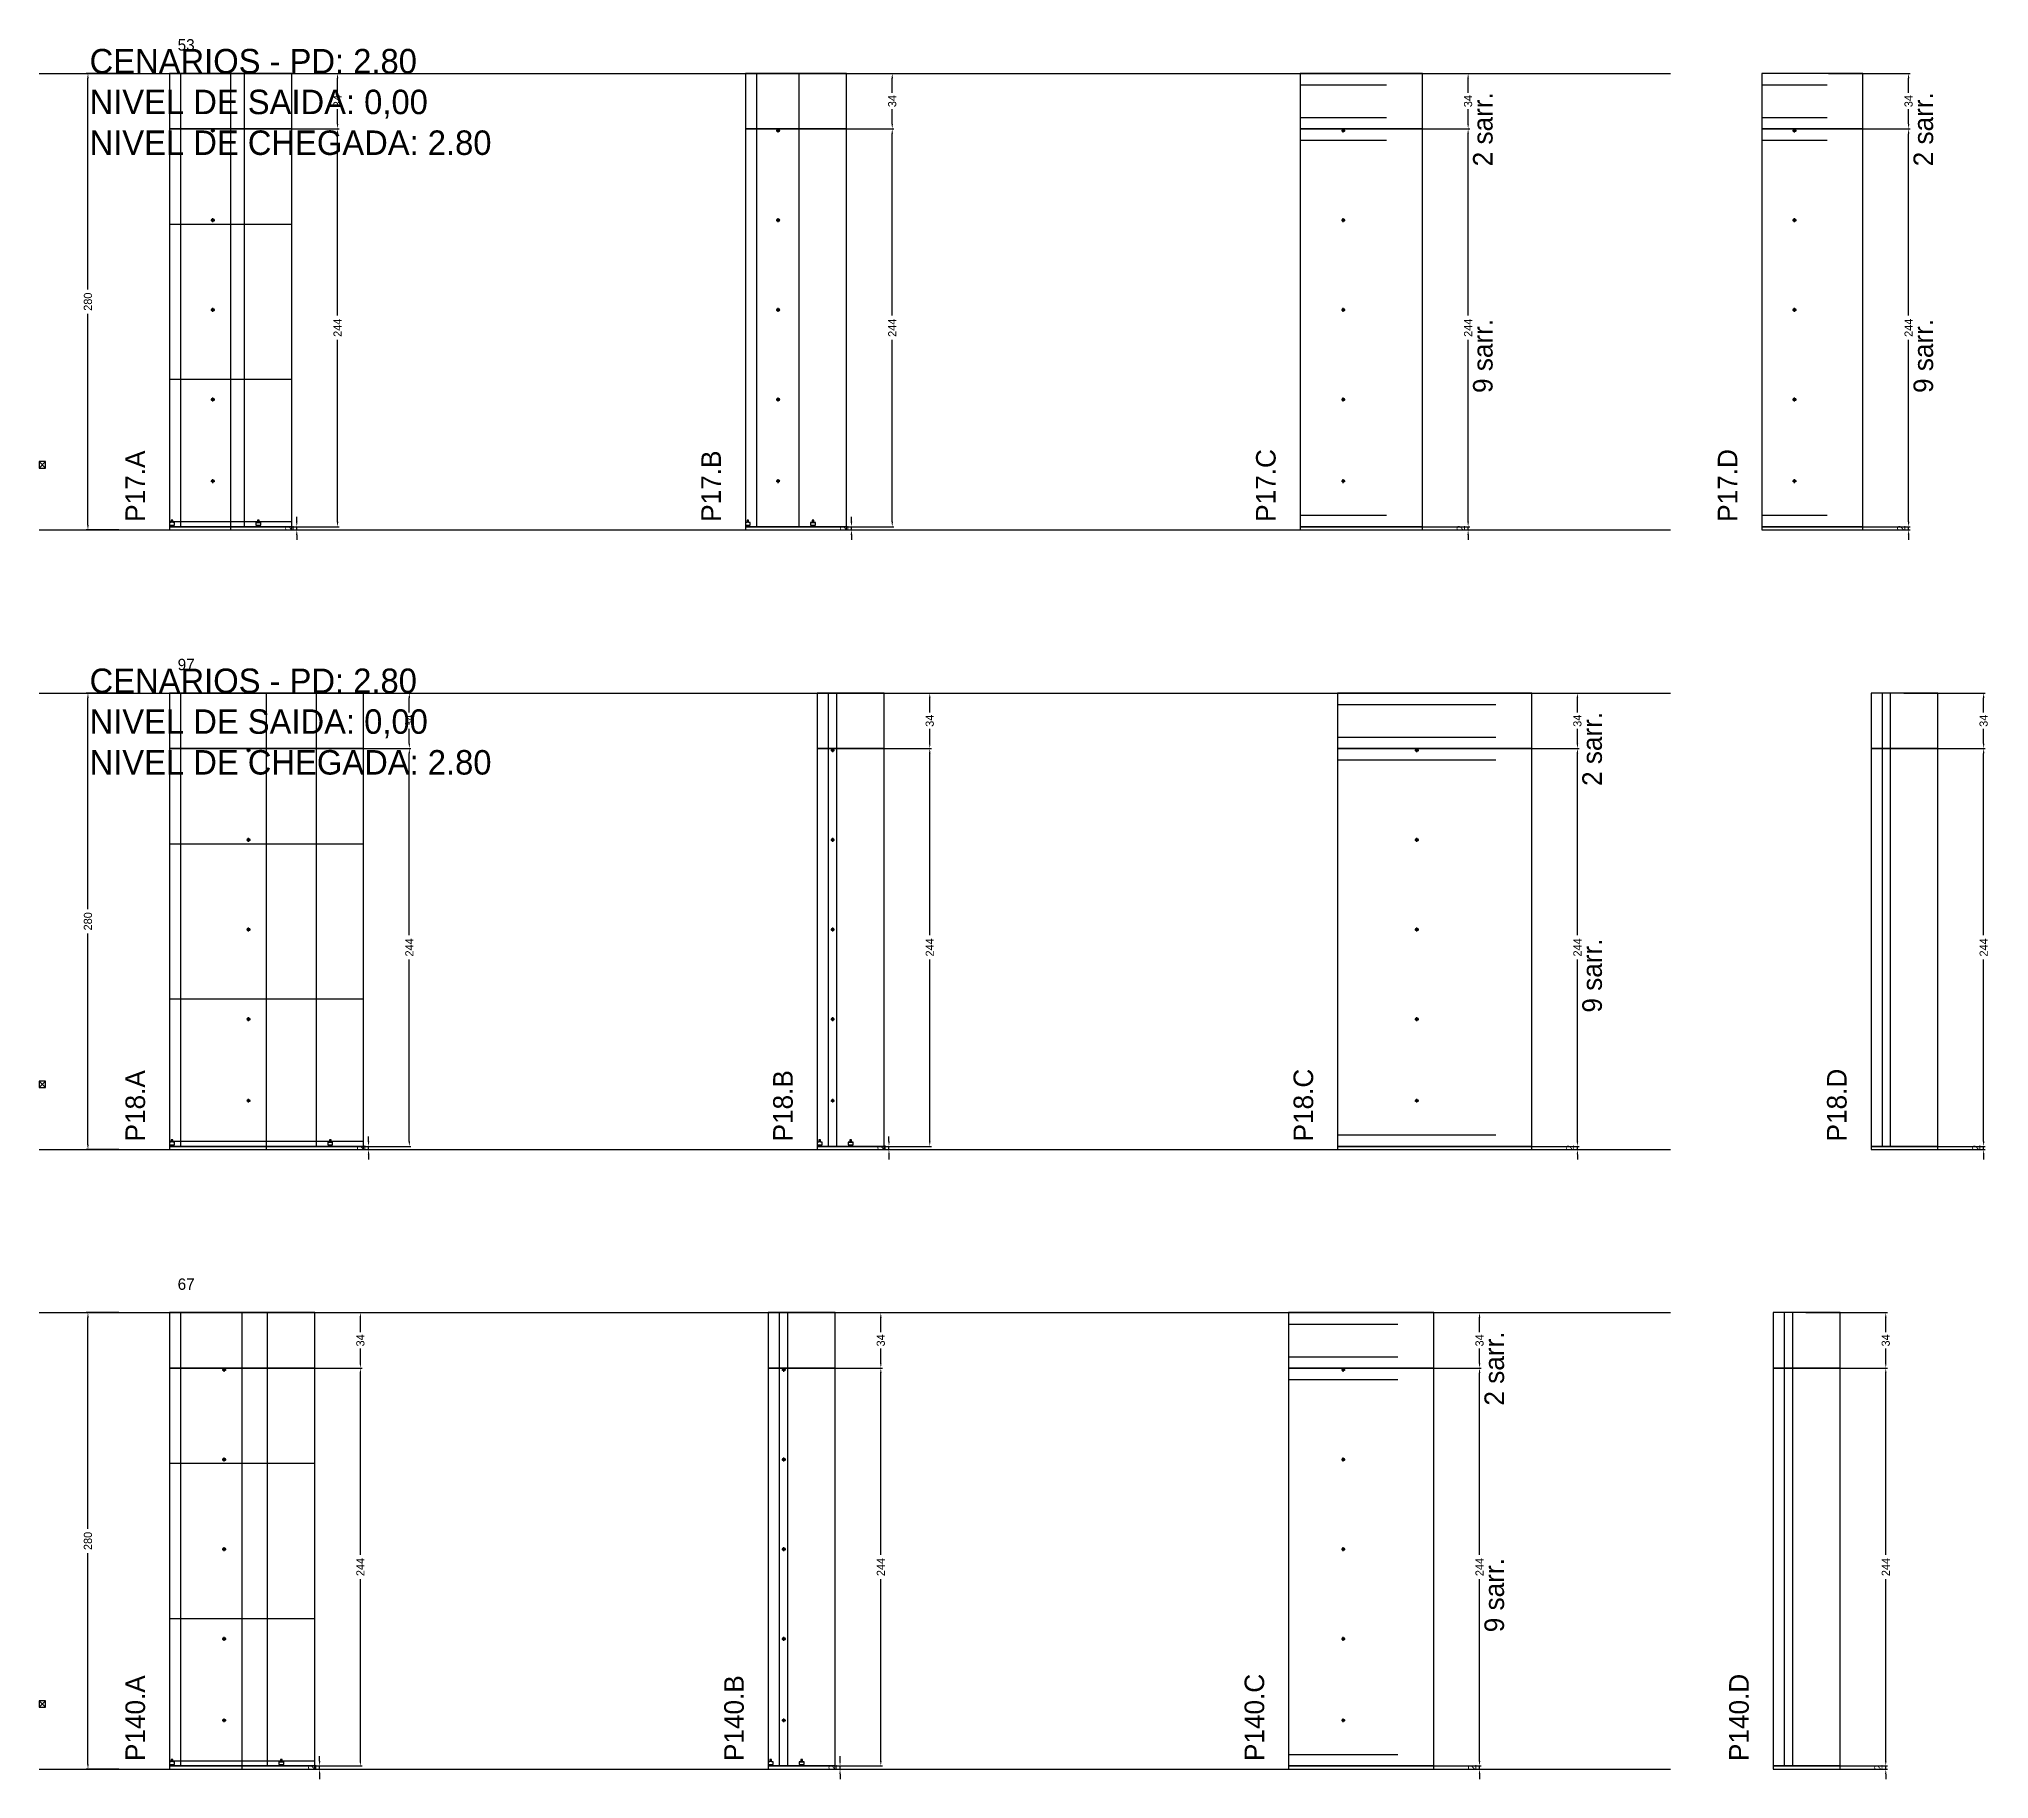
# Model space of a CAD drawing. Header units: centimetres. Extents: x -12000 to 4120, y -3806 to 2716.
# Drawn here: x -7000 to -5805, y -3806 to -2739 of the extents above; entities that cross this region are included whole.
import ezdxf

# ---------------------------------------------------------------- set-up
doc = ezdxf.new("R2010")
doc.units = ezdxf.units.CM
doc.linetypes.add('DASHED', pattern=[2, -2])
for name, color, linetype in [('COTA', 241, 'Continuous'), ('COTAS FURACAO', 16, 'Continuous'), ('Madeira', 30, 'Continuous'), ('NOMENCLATURA', 7, 'Continuous'), ('Nível', 160, 'Continuous'), ('Painéis', 200, 'Continuous'), ('Perfil Metálico', 150, 'Continuous'), ('SARR_2.2x7', 40, 'Continuous'), ('SARRAFO DE PRESSAO', 200, 'Continuous'), ('texto', 7, 'Continuous')]:
    doc.layers.add(name, color=color, linetype=linetype)
doc.dimstyles.new('PAINEL-NOVA', dxfattribs={"dimtxt": 5, "dimasz": 3, "dimexe": 1, "dimexo": 1, "dimgap": 1, "dimtad": 1, "dimcen": 2.5, "dimazin": 3, "dimtfac": 1, "dimtmove": 0, "dimatfit": 3})

msp = doc.modelspace()

# ---------------------------------------------------------------- texts
at = {"layer": 'NOMENCLATURA'}
for s, p in [('CENARIOS - PD: 2.80', (-6969, -2760)), ('NIVEL DE SAIDA: 0,00', (-6969, -2785)), ('NIVEL DE CHEGADA: 2.80', (-6969, -2810)), ('CENARIOS - PD: 2.80', (-6969, -3140)), ('NIVEL DE SAIDA: 0,00', (-6969, -3165)), ('NIVEL DE CHEGADA: 2.80', (-6969, -3190))]:
    msp.add_text(s, height=15, dxfattribs=at).set_placement(p)
for s, p in [('2 sarr.', (-6109, -2817)), ('2 sarr.', (-5839, -2817)), ('9 sarr.', (-6109, -2956)), ('9 sarr.', (-5839, -2956)), ('P17.A', (-6935, -3035)), ('P17.B', (-6582, -3035)), ('P17.C', (-6242, -3035)), ('P17.D', (-5959, -3035)), ('2 sarr.', (-6042, -3197)), ('9 sarr.', (-6042, -3336)), ('P18.A', (-6935, -3415)), ('P18.B', (-6538, -3415)), ('P18.C', (-6219, -3415)), ('P18.D', (-5892, -3415)), ('2 sarr.', (-6102, -3577)), ('9 sarr.', (-6102, -3716)), ('P140.A', (-6935, -3795)), ('P140.B', (-6568, -3795)), ('P140.C', (-6249, -3795)), ('P140.D', (-5952, -3795))]:
    msp.add_text(s, height=12, rotation=90, dxfattribs=at).set_placement(p)
at = {"layer": 'texto'}
for s, p in [('53', (-6915, -2746)), ('97', (-6915, -3126)), ('67', (-6915, -3506))]:
    msp.add_text(s, height=7, dxfattribs=at).set_placement(p)

# ---------------------------------------------------------------- blocks, each defined once
blk = doc.blocks.new('_CLOSEDFILLED')
at = {"color": 0, "linetype": 'BYBLOCK'}
blk.add_solid([(-1, 0.16), (0, 0), (-1, -0.16)], dxfattribs=at)
blk = doc.blocks.new('*D235')
for p, q in [((-6951, -3520), (-6971, -3520)), ((-6970, -3652.5), (-6970, -3523)), ((-6970, -3797), (-6970, -3667.5)), ((-6951, -3800), (-6971, -3800))]:
    blk.add_line(p, q)
at = {"layer": 'Defpoints'}
for p in [(-6950, -3520), (-6970, -3800), (-6950, -3800)]:
    blk.add_point(p, dxfattribs=at)
at = {"layer": 'COTA', "xscale": 3, "yscale": 3}
for p, rotation in [((-6970, -3520), 90), ((-6970, -3800), 270)]:
    blk.add_blockref('_CLOSEDFILLED', p, dxfattribs=dict(at, rotation=rotation))
at = {"layer": 'COTA', "insert": (-6970, -3660), "char_height": 5, "attachment_point": 5, "rotation": 90}
blk.add_mtext('280', dxfattribs=at)
blk = doc.blocks.new('MULDURA')
at = {"layer": 'Paineis'}
for p, q in [((0, 0), (4, 4)), ((4, 0), (0, 4))]:
    blk.add_line(p, q, dxfattribs=at)
blk.add_lwpolyline([(0, 0), (4, 0), (4, 4), (0, 4)], close=True, dxfattribs=at)
blk = doc.blocks.new('*D237')
for p, q in [((-6852, -3554), (-6802, -3554)), ((-6803, -3668.5), (-6803, -3557)), ((-6803, -3795), (-6803, -3683.5)), ((-6852, -3798), (-6802, -3798))]:
    blk.add_line(p, q)
at = {"layer": 'Defpoints'}
for p in [(-6853, -3554), (-6853, -3798), (-6803, -3798)]:
    blk.add_point(p, dxfattribs=at)
at = {"layer": 'COTA', "xscale": 3, "yscale": 3}
for p, rotation in [((-6803, -3554), 90), ((-6803, -3798), 270)]:
    blk.add_blockref('_CLOSEDFILLED', p, dxfattribs=dict(at, rotation=rotation))
at = {"layer": 'COTA', "insert": (-6803, -3676), "char_height": 5, "attachment_point": 5, "rotation": 90}
blk.add_mtext('244', dxfattribs=at)
blk = doc.blocks.new('*D238')
for p, q in [((-6852, -3520), (-6802, -3520)), ((-6803, -3532), (-6803, -3523)), ((-6803, -3551), (-6803, -3542)), ((-6852, -3554), (-6802, -3554))]:
    blk.add_line(p, q)
at = {"layer": 'Defpoints'}
for p in [(-6853, -3520), (-6853, -3554), (-6803, -3554)]:
    blk.add_point(p, dxfattribs=at)
at = {"layer": 'COTA', "xscale": 3, "yscale": 3}
for p, rotation in [((-6803, -3520), 90), ((-6803, -3554), 270)]:
    blk.add_blockref('_CLOSEDFILLED', p, dxfattribs=dict(at, rotation=rotation))
at = {"layer": 'COTA', "insert": (-6803, -3537), "char_height": 5, "attachment_point": 5, "rotation": 90}
blk.add_mtext('34', dxfattribs=at)
blk = doc.blocks.new('SLIPTEE')
at = {"layer": 'Paineis'}
blk.add_lwpolyline([(0, 0), (3, 0), (3, 1.5), (2, 1.5), (2, 3), (1, 3), (1, 1.5), (0, 1.5)], close=True, dxfattribs=at)
blk = doc.blocks.new('SLIPTDD')
at = {"layer": 'Paineis'}
blk.add_line((0, 1.5), (3, 1.5), dxfattribs=at)
blk.add_lwpolyline([(0, 0), (3, 0), (3, 1.5), (2, 1.5), (2, 3), (1, 3), (1, 1.5), (0, 1.5)], close=True, dxfattribs=at)
blk = doc.blocks.new('furacao')
at = {"layer": 'COTAS FURACAO'}
for p, q in [((-1.2, 0), (1.2, 0)), ((0, -1.2), (0, 1.2))]:
    blk.add_line(p, q, dxfattribs=at)
blk.add_circle((0, 0), 0.8, dxfattribs=at)
blk = doc.blocks.new('*D240')
for p, q in [((-6533, -3554), (-6483, -3554)), ((-6484, -3668.5), (-6484, -3557)), ((-6484, -3795), (-6484, -3683.5)), ((-6533, -3798), (-6483, -3798))]:
    blk.add_line(p, q)
at = {"layer": 'Defpoints'}
for p in [(-6534, -3554), (-6534, -3798), (-6484, -3798)]:
    blk.add_point(p, dxfattribs=at)
at = {"layer": 'COTA', "xscale": 3, "yscale": 3}
for p, rotation in [((-6484, -3554), 90), ((-6484, -3798), 270)]:
    blk.add_blockref('_CLOSEDFILLED', p, dxfattribs=dict(at, rotation=rotation))
at = {"layer": 'COTA', "insert": (-6484, -3676), "char_height": 5, "attachment_point": 5, "rotation": 90}
blk.add_mtext('244', dxfattribs=at)
blk = doc.blocks.new('*D241')
for p, q in [((-6533, -3520), (-6483, -3520)), ((-6484, -3532), (-6484, -3523)), ((-6484, -3551), (-6484, -3542)), ((-6533, -3554), (-6483, -3554))]:
    blk.add_line(p, q)
at = {"layer": 'Defpoints'}
for p in [(-6534, -3520), (-6534, -3554), (-6484, -3554)]:
    blk.add_point(p, dxfattribs=at)
at = {"layer": 'COTA', "xscale": 3, "yscale": 3}
for p, rotation in [((-6484, -3520), 90), ((-6484, -3554), 270)]:
    blk.add_blockref('_CLOSEDFILLED', p, dxfattribs=dict(at, rotation=rotation))
at = {"layer": 'COTA', "insert": (-6484, -3537), "char_height": 5, "attachment_point": 5, "rotation": 90}
blk.add_mtext('34', dxfattribs=at)
blk = doc.blocks.new('*D243')
for p, q in [((-6166, -3554), (-6116, -3554)), ((-6117, -3668.5), (-6117, -3557)), ((-6117, -3795), (-6117, -3683.5)), ((-6166, -3798), (-6116, -3798))]:
    blk.add_line(p, q)
at = {"layer": 'Defpoints'}
for p in [(-6167, -3554), (-6167, -3798), (-6117, -3798)]:
    blk.add_point(p, dxfattribs=at)
at = {"layer": 'COTA', "xscale": 3, "yscale": 3}
for p, rotation in [((-6117, -3554), 90), ((-6117, -3798), 270)]:
    blk.add_blockref('_CLOSEDFILLED', p, dxfattribs=dict(at, rotation=rotation))
at = {"layer": 'COTA', "insert": (-6117, -3676), "char_height": 5, "attachment_point": 5, "rotation": 90}
blk.add_mtext('244', dxfattribs=at)
blk = doc.blocks.new('*D244')
for p, q in [((-6166, -3520), (-6116, -3520)), ((-6117, -3532), (-6117, -3523)), ((-6117, -3551), (-6117, -3542)), ((-6166, -3554), (-6116, -3554))]:
    blk.add_line(p, q)
at = {"layer": 'Defpoints'}
for p in [(-6167, -3520), (-6167, -3554), (-6117, -3554)]:
    blk.add_point(p, dxfattribs=at)
at = {"layer": 'COTA', "xscale": 3, "yscale": 3}
for p, rotation in [((-6117, -3520), 90), ((-6117, -3554), 270)]:
    blk.add_blockref('_CLOSEDFILLED', p, dxfattribs=dict(at, rotation=rotation))
at = {"layer": 'COTA', "insert": (-6117, -3537), "char_height": 5, "attachment_point": 5, "rotation": 90}
blk.add_mtext('34', dxfattribs=at)
blk = doc.blocks.new('*D246')
for p, q in [((-5917, -3554), (-5867, -3554)), ((-5868, -3668.5), (-5868, -3557)), ((-5868, -3795), (-5868, -3683.5)), ((-5917, -3798), (-5867, -3798))]:
    blk.add_line(p, q)
at = {"layer": 'Defpoints'}
for p in [(-5918, -3554), (-5918, -3798), (-5868, -3798)]:
    blk.add_point(p, dxfattribs=at)
at = {"layer": 'COTA', "xscale": 3, "yscale": 3}
for p, rotation in [((-5868, -3554), 90), ((-5868, -3798), 270)]:
    blk.add_blockref('_CLOSEDFILLED', p, dxfattribs=dict(at, rotation=rotation))
at = {"layer": 'COTA', "insert": (-5868, -3676), "char_height": 5, "attachment_point": 5, "rotation": 90}
blk.add_mtext('244', dxfattribs=at)
blk = doc.blocks.new('*D247')
for p, q in [((-5917, -3520), (-5867, -3520)), ((-5868, -3532), (-5868, -3523)), ((-5868, -3551), (-5868, -3542)), ((-5917, -3554), (-5867, -3554))]:
    blk.add_line(p, q)
at = {"layer": 'Defpoints'}
for p in [(-5918, -3520), (-5918, -3554), (-5868, -3554)]:
    blk.add_point(p, dxfattribs=at)
at = {"layer": 'COTA', "xscale": 3, "yscale": 3}
for p, rotation in [((-5868, -3520), 90), ((-5868, -3554), 270)]:
    blk.add_blockref('_CLOSEDFILLED', p, dxfattribs=dict(at, rotation=rotation))
at = {"layer": 'COTA', "insert": (-5868, -3537), "char_height": 5, "attachment_point": 5, "rotation": 90}
blk.add_mtext('34', dxfattribs=at)
blk = doc.blocks.new('*D209')
for p, q in [((-6951, -3140), (-6971, -3140)), ((-6970, -3272.5), (-6970, -3143)), ((-6970, -3417), (-6970, -3287.5)), ((-6951, -3420), (-6971, -3420))]:
    blk.add_line(p, q)
at = {"layer": 'Defpoints'}
for p in [(-6950, -3140), (-6970, -3420), (-6950, -3420)]:
    blk.add_point(p, dxfattribs=at)
at = {"layer": 'COTA', "xscale": 3, "yscale": 3}
for p, rotation in [((-6970, -3140), 90), ((-6970, -3420), 270)]:
    blk.add_blockref('_CLOSEDFILLED', p, dxfattribs=dict(at, rotation=rotation))
at = {"layer": 'COTA', "insert": (-6970, -3280), "char_height": 5, "attachment_point": 5, "rotation": 90}
blk.add_mtext('280', dxfattribs=at)
blk = doc.blocks.new('*D211')
for p, q in [((-6822, -3174), (-6772, -3174)), ((-6773, -3288.5), (-6773, -3177)), ((-6773, -3415), (-6773, -3303.5)), ((-6822, -3418), (-6772, -3418))]:
    blk.add_line(p, q)
at = {"layer": 'Defpoints'}
for p in [(-6823, -3174), (-6823, -3418), (-6773, -3418)]:
    blk.add_point(p, dxfattribs=at)
at = {"layer": 'COTA', "xscale": 3, "yscale": 3}
for p, rotation in [((-6773, -3174), 90), ((-6773, -3418), 270)]:
    blk.add_blockref('_CLOSEDFILLED', p, dxfattribs=dict(at, rotation=rotation))
at = {"layer": 'COTA', "insert": (-6773, -3296), "char_height": 5, "attachment_point": 5, "rotation": 90}
blk.add_mtext('244', dxfattribs=at)
blk = doc.blocks.new('*D212')
for p, q in [((-6822, -3140), (-6772, -3140)), ((-6773, -3152), (-6773, -3143)), ((-6773, -3171), (-6773, -3162)), ((-6822, -3174), (-6772, -3174))]:
    blk.add_line(p, q)
at = {"layer": 'Defpoints'}
for p in [(-6823, -3140), (-6823, -3174), (-6773, -3174)]:
    blk.add_point(p, dxfattribs=at)
at = {"layer": 'COTA', "xscale": 3, "yscale": 3}
for p, rotation in [((-6773, -3140), 90), ((-6773, -3174), 270)]:
    blk.add_blockref('_CLOSEDFILLED', p, dxfattribs=dict(at, rotation=rotation))
at = {"layer": 'COTA', "insert": (-6773, -3157), "char_height": 5, "attachment_point": 5, "rotation": 90}
blk.add_mtext('34', dxfattribs=at)
blk = doc.blocks.new('*D214')
for p, q in [((-6503, -3174), (-6453, -3174)), ((-6454, -3288.5), (-6454, -3177)), ((-6454, -3415), (-6454, -3303.5)), ((-6503, -3418), (-6453, -3418))]:
    blk.add_line(p, q)
at = {"layer": 'Defpoints'}
for p in [(-6504, -3174), (-6504, -3418), (-6454, -3418)]:
    blk.add_point(p, dxfattribs=at)
at = {"layer": 'COTA', "xscale": 3, "yscale": 3}
for p, rotation in [((-6454, -3174), 90), ((-6454, -3418), 270)]:
    blk.add_blockref('_CLOSEDFILLED', p, dxfattribs=dict(at, rotation=rotation))
at = {"layer": 'COTA', "insert": (-6454, -3296), "char_height": 5, "attachment_point": 5, "rotation": 90}
blk.add_mtext('244', dxfattribs=at)
blk = doc.blocks.new('*D215')
for p, q in [((-6503, -3140), (-6453, -3140)), ((-6454, -3152), (-6454, -3143)), ((-6454, -3171), (-6454, -3162)), ((-6503, -3174), (-6453, -3174))]:
    blk.add_line(p, q)
at = {"layer": 'Defpoints'}
for p in [(-6504, -3140), (-6504, -3174), (-6454, -3174)]:
    blk.add_point(p, dxfattribs=at)
at = {"layer": 'COTA', "xscale": 3, "yscale": 3}
for p, rotation in [((-6454, -3140), 90), ((-6454, -3174), 270)]:
    blk.add_blockref('_CLOSEDFILLED', p, dxfattribs=dict(at, rotation=rotation))
at = {"layer": 'COTA', "insert": (-6454, -3157), "char_height": 5, "attachment_point": 5, "rotation": 90}
blk.add_mtext('34', dxfattribs=at)
blk = doc.blocks.new('*D217')
for p, q in [((-6106, -3174), (-6056, -3174)), ((-6057, -3288.5), (-6057, -3177)), ((-6057, -3415), (-6057, -3303.5)), ((-6106, -3418), (-6056, -3418))]:
    blk.add_line(p, q)
at = {"layer": 'Defpoints'}
for p in [(-6107, -3174), (-6107, -3418), (-6057, -3418)]:
    blk.add_point(p, dxfattribs=at)
at = {"layer": 'COTA', "xscale": 3, "yscale": 3}
for p, rotation in [((-6057, -3174), 90), ((-6057, -3418), 270)]:
    blk.add_blockref('_CLOSEDFILLED', p, dxfattribs=dict(at, rotation=rotation))
at = {"layer": 'COTA', "insert": (-6057, -3296), "char_height": 5, "attachment_point": 5, "rotation": 90}
blk.add_mtext('244', dxfattribs=at)
blk = doc.blocks.new('*D218')
for p, q in [((-6106, -3140), (-6056, -3140)), ((-6057, -3152), (-6057, -3143)), ((-6057, -3171), (-6057, -3162)), ((-6106, -3174), (-6056, -3174))]:
    blk.add_line(p, q)
at = {"layer": 'Defpoints'}
for p in [(-6107, -3140), (-6107, -3174), (-6057, -3174)]:
    blk.add_point(p, dxfattribs=at)
at = {"layer": 'COTA', "xscale": 3, "yscale": 3}
for p, rotation in [((-6057, -3140), 90), ((-6057, -3174), 270)]:
    blk.add_blockref('_CLOSEDFILLED', p, dxfattribs=dict(at, rotation=rotation))
at = {"layer": 'COTA', "insert": (-6057, -3157), "char_height": 5, "attachment_point": 5, "rotation": 90}
blk.add_mtext('34', dxfattribs=at)
blk = doc.blocks.new('*D220')
for p, q in [((-5857, -3174), (-5807, -3174)), ((-5808, -3288.5), (-5808, -3177)), ((-5808, -3415), (-5808, -3303.5)), ((-5857, -3418), (-5807, -3418))]:
    blk.add_line(p, q)
at = {"layer": 'Defpoints'}
for p in [(-5858, -3174), (-5858, -3418), (-5808, -3418)]:
    blk.add_point(p, dxfattribs=at)
at = {"layer": 'COTA', "xscale": 3, "yscale": 3}
for p, rotation in [((-5808, -3174), 90), ((-5808, -3418), 270)]:
    blk.add_blockref('_CLOSEDFILLED', p, dxfattribs=dict(at, rotation=rotation))
at = {"layer": 'COTA', "insert": (-5808, -3296), "char_height": 5, "attachment_point": 5, "rotation": 90}
blk.add_mtext('244', dxfattribs=at)
blk = doc.blocks.new('*D221')
for p, q in [((-5857, -3140), (-5807, -3140)), ((-5808, -3152), (-5808, -3143)), ((-5808, -3171), (-5808, -3162)), ((-5857, -3174), (-5807, -3174))]:
    blk.add_line(p, q)
at = {"layer": 'Defpoints'}
for p in [(-5858, -3140), (-5858, -3174), (-5808, -3174)]:
    blk.add_point(p, dxfattribs=at)
at = {"layer": 'COTA', "xscale": 3, "yscale": 3}
for p, rotation in [((-5808, -3140), 90), ((-5808, -3174), 270)]:
    blk.add_blockref('_CLOSEDFILLED', p, dxfattribs=dict(at, rotation=rotation))
at = {"layer": 'COTA', "insert": (-5808, -3157), "char_height": 5, "attachment_point": 5, "rotation": 90}
blk.add_mtext('34', dxfattribs=at)
blk = doc.blocks.new('*D183')
for p, q in [((-6951, -2760), (-6971, -2760)), ((-6970, -2892.5), (-6970, -2763)), ((-6970, -3037), (-6970, -2907.5)), ((-6951, -3040), (-6971, -3040))]:
    blk.add_line(p, q)
at = {"layer": 'Defpoints'}
for p in [(-6950, -2760), (-6970, -3040), (-6950, -3040)]:
    blk.add_point(p, dxfattribs=at)
at = {"layer": 'COTA', "xscale": 3, "yscale": 3}
for p, rotation in [((-6970, -2760), 90), ((-6970, -3040), 270)]:
    blk.add_blockref('_CLOSEDFILLED', p, dxfattribs=dict(at, rotation=rotation))
at = {"layer": 'COTA', "insert": (-6970, -2900), "char_height": 5, "attachment_point": 5, "rotation": 90}
blk.add_mtext('280', dxfattribs=at)
blk = doc.blocks.new('*D185')
for p, q in [((-6866, -2794), (-6816, -2794)), ((-6817, -2908.5), (-6817, -2797)), ((-6817, -3035), (-6817, -2923.5)), ((-6866, -3038), (-6816, -3038))]:
    blk.add_line(p, q)
at = {"layer": 'Defpoints'}
for p in [(-6867, -2794), (-6867, -3038), (-6817, -3038)]:
    blk.add_point(p, dxfattribs=at)
at = {"layer": 'COTA', "xscale": 3, "yscale": 3}
for p, rotation in [((-6817, -2794), 90), ((-6817, -3038), 270)]:
    blk.add_blockref('_CLOSEDFILLED', p, dxfattribs=dict(at, rotation=rotation))
at = {"layer": 'COTA', "insert": (-6817, -2916), "char_height": 5, "attachment_point": 5, "rotation": 90}
blk.add_mtext('244', dxfattribs=at)
blk = doc.blocks.new('*D186')
for p, q in [((-6866, -2760), (-6816, -2760)), ((-6817, -2772), (-6817, -2763)), ((-6817, -2791), (-6817, -2782)), ((-6866, -2794), (-6816, -2794))]:
    blk.add_line(p, q)
at = {"layer": 'Defpoints'}
for p in [(-6867, -2760), (-6867, -2794), (-6817, -2794)]:
    blk.add_point(p, dxfattribs=at)
at = {"layer": 'COTA', "xscale": 3, "yscale": 3}
for p, rotation in [((-6817, -2760), 90), ((-6817, -2794), 270)]:
    blk.add_blockref('_CLOSEDFILLED', p, dxfattribs=dict(at, rotation=rotation))
at = {"layer": 'COTA', "insert": (-6817, -2777), "char_height": 5, "attachment_point": 5, "rotation": 90}
blk.add_mtext('34', dxfattribs=at)
blk = doc.blocks.new('*D188')
for p, q in [((-6526, -2794), (-6476, -2794)), ((-6477, -2908.5), (-6477, -2797)), ((-6477, -3035), (-6477, -2923.5)), ((-6526, -3038), (-6476, -3038))]:
    blk.add_line(p, q)
at = {"layer": 'Defpoints'}
for p in [(-6527, -2794), (-6527, -3038), (-6477, -3038)]:
    blk.add_point(p, dxfattribs=at)
at = {"layer": 'COTA', "xscale": 3, "yscale": 3}
for p, rotation in [((-6477, -2794), 90), ((-6477, -3038), 270)]:
    blk.add_blockref('_CLOSEDFILLED', p, dxfattribs=dict(at, rotation=rotation))
at = {"layer": 'COTA', "insert": (-6477, -2916), "char_height": 5, "attachment_point": 5, "rotation": 90}
blk.add_mtext('244', dxfattribs=at)
blk = doc.blocks.new('*D189')
for p, q in [((-6526, -2760), (-6476, -2760)), ((-6477, -2772), (-6477, -2763)), ((-6477, -2791), (-6477, -2782)), ((-6526, -2794), (-6476, -2794))]:
    blk.add_line(p, q)
at = {"layer": 'Defpoints'}
for p in [(-6527, -2760), (-6527, -2794), (-6477, -2794)]:
    blk.add_point(p, dxfattribs=at)
at = {"layer": 'COTA', "xscale": 3, "yscale": 3}
for p, rotation in [((-6477, -2760), 90), ((-6477, -2794), 270)]:
    blk.add_blockref('_CLOSEDFILLED', p, dxfattribs=dict(at, rotation=rotation))
at = {"layer": 'COTA', "insert": (-6477, -2777), "char_height": 5, "attachment_point": 5, "rotation": 90}
blk.add_mtext('34', dxfattribs=at)
blk = doc.blocks.new('*D191')
for p, q in [((-6173, -2794), (-6123, -2794)), ((-6124, -2908.5), (-6124, -2797)), ((-6124, -3035), (-6124, -2923.5)), ((-6173, -3038), (-6123, -3038))]:
    blk.add_line(p, q)
at = {"layer": 'Defpoints'}
for p in [(-6174, -2794), (-6174, -3038), (-6124, -3038)]:
    blk.add_point(p, dxfattribs=at)
at = {"layer": 'COTA', "xscale": 3, "yscale": 3}
for p, rotation in [((-6124, -2794), 90), ((-6124, -3038), 270)]:
    blk.add_blockref('_CLOSEDFILLED', p, dxfattribs=dict(at, rotation=rotation))
at = {"layer": 'COTA', "insert": (-6124, -2916), "char_height": 5, "attachment_point": 5, "rotation": 90}
blk.add_mtext('244', dxfattribs=at)
blk = doc.blocks.new('*D192')
for p, q in [((-6173, -2760), (-6123, -2760)), ((-6124, -2772), (-6124, -2763)), ((-6124, -2791), (-6124, -2782)), ((-6173, -2794), (-6123, -2794))]:
    blk.add_line(p, q)
at = {"layer": 'Defpoints'}
for p in [(-6174, -2760), (-6174, -2794), (-6124, -2794)]:
    blk.add_point(p, dxfattribs=at)
at = {"layer": 'COTA', "xscale": 3, "yscale": 3}
for p, rotation in [((-6124, -2760), 90), ((-6124, -2794), 270)]:
    blk.add_blockref('_CLOSEDFILLED', p, dxfattribs=dict(at, rotation=rotation))
at = {"layer": 'COTA', "insert": (-6124, -2777), "char_height": 5, "attachment_point": 5, "rotation": 90}
blk.add_mtext('34', dxfattribs=at)
blk = doc.blocks.new('*D194')
for p, q in [((-5903, -2794), (-5853, -2794)), ((-5854, -2908.5), (-5854, -2797)), ((-5854, -3035), (-5854, -2923.5)), ((-5903, -3038), (-5853, -3038))]:
    blk.add_line(p, q)
at = {"layer": 'Defpoints'}
for p in [(-5904, -2794), (-5904, -3038), (-5854, -3038)]:
    blk.add_point(p, dxfattribs=at)
at = {"layer": 'COTA', "xscale": 3, "yscale": 3}
for p, rotation in [((-5854, -2794), 90), ((-5854, -3038), 270)]:
    blk.add_blockref('_CLOSEDFILLED', p, dxfattribs=dict(at, rotation=rotation))
at = {"layer": 'COTA', "insert": (-5854, -2916), "char_height": 5, "attachment_point": 5, "rotation": 90}
blk.add_mtext('244', dxfattribs=at)
blk = doc.blocks.new('*D195')
for p, q in [((-5903, -2760), (-5853, -2760)), ((-5854, -2772), (-5854, -2763)), ((-5854, -2791), (-5854, -2782)), ((-5903, -2794), (-5853, -2794))]:
    blk.add_line(p, q)
at = {"layer": 'Defpoints'}
for p in [(-5904, -2760), (-5904, -2794), (-5854, -2794)]:
    blk.add_point(p, dxfattribs=at)
at = {"layer": 'COTA', "xscale": 3, "yscale": 3}
for p, rotation in [((-5854, -2760), 90), ((-5854, -2794), 270)]:
    blk.add_blockref('_CLOSEDFILLED', p, dxfattribs=dict(at, rotation=rotation))
at = {"layer": 'COTA', "insert": (-5854, -2777), "char_height": 5, "attachment_point": 5, "rotation": 90}
blk.add_mtext('34', dxfattribs=at)

# ---------------------------------------------------------------- dimensions: what is measured, and where the dimension line sits
at = {"layer": 'COTA'}
for base, p1, p2, picture, middle in [((-6970, -3040), (-6950, -3040), (-6950, -2760), '*D183', (-6970, -2900)), ((-6817, -2794), (-6867, -2794), (-6867, -2760), '*D186', (-6817, -2777)), ((-6477, -2794), (-6527, -2794), (-6527, -2760), '*D189', (-6477, -2777)), ((-6124, -2794), (-6174, -2794), (-6174, -2760), '*D192', (-6124, -2777)), ((-5854, -2794), (-5904, -2794), (-5904, -2760), '*D195', (-5854, -2777)), ((-6817, -3038), (-6867, -3038), (-6867, -2794), '*D185', (-6817, -2916)), ((-6477, -3038), (-6527, -3038), (-6527, -2794), '*D188', (-6477, -2916)), ((-6124, -3038), (-6174, -3038), (-6174, -2794), '*D191', (-6124, -2916)), ((-5854, -3038), (-5904, -3038), (-5904, -2794), '*D194', (-5854, -2916)), ((-6970, -3420), (-6950, -3420), (-6950, -3140), '*D209', (-6970, -3280)), ((-6773, -3174), (-6823, -3174), (-6823, -3140), '*D212', (-6773, -3157)), ((-6454, -3174), (-6504, -3174), (-6504, -3140), '*D215', (-6454, -3157)), ((-6057, -3174), (-6107, -3174), (-6107, -3140), '*D218', (-6057, -3157)), ((-5808, -3174), (-5858, -3174), (-5858, -3140), '*D221', (-5808, -3157)), ((-6773, -3418), (-6823, -3418), (-6823, -3174), '*D211', (-6773, -3296)), ((-6454, -3418), (-6504, -3418), (-6504, -3174), '*D214', (-6454, -3296)), ((-6057, -3418), (-6107, -3418), (-6107, -3174), '*D217', (-6057, -3296)), ((-5808, -3418), (-5858, -3418), (-5858, -3174), '*D220', (-5808, -3296)), ((-6970, -3800), (-6950, -3800), (-6950, -3520), '*D235', (-6970, -3660)), ((-6803, -3554), (-6853, -3554), (-6853, -3520), '*D238', (-6803, -3537)), ((-6484, -3554), (-6534, -3554), (-6534, -3520), '*D241', (-6484, -3537)), ((-6117, -3554), (-6167, -3554), (-6167, -3520), '*D244', (-6117, -3537)), ((-5868, -3554), (-5918, -3554), (-5918, -3520), '*D247', (-5868, -3537)), ((-6803, -3798), (-6853, -3798), (-6853, -3554), '*D237', (-6803, -3676)), ((-6484, -3798), (-6534, -3798), (-6534, -3554), '*D240', (-6484, -3676)), ((-6117, -3798), (-6167, -3798), (-6167, -3554), '*D243', (-6117, -3676)), ((-5868, -3798), (-5918, -3798), (-5918, -3554), '*D246', (-5868, -3676))]:
    dim = msp.add_linear_dim(base=base, p1=p1, p2=p2, angle=90, dimstyle='PAINEL-NOVA', dxfattribs=at)
    dim.commit()
    dim.dimension.update_dxf_attribs({"geometry": picture, "text_midpoint": middle})
for base, p1, p2 in [((-6842, -3040), (-6867, -3040), (-6867, -3038)), ((-6502, -3040), (-6527, -3040), (-6527, -3038)), ((-6124, -3040), (-6174, -3040), (-6174, -3038)), ((-5854, -3040), (-5904, -3040), (-5904, -3038)), ((-6798, -3420), (-6823, -3420), (-6823, -3418)), ((-6479, -3420), (-6504, -3420), (-6504, -3418)), ((-6057, -3420), (-6107, -3420), (-6107, -3418)), ((-5808, -3420), (-5858, -3420), (-5858, -3418)), ((-6828, -3800), (-6853, -3800), (-6853, -3798)), ((-6509, -3800), (-6534, -3800), (-6534, -3798)), ((-6117, -3800), (-6167, -3800), (-6167, -3798)), ((-5868, -3800), (-5918, -3800), (-5918, -3798))]:
    msp.add_linear_dim(base=base, p1=p1, p2=p2, angle=90, dimstyle='PAINEL-NOVA', dxfattribs=at).render()

# ---------------------------------------------------------------- linework, layer by layer
at = {"layer": 'Madeira'}
for points in [[(-6920, -2852.4), (-6845, -2852.4)], [(-6920, -2947.6), (-6845, -2947.6)], [(-6920, -3232.4), (-6801, -3232.4)], [(-6920, -3327.6), (-6801, -3327.6)], [(-6920, -3612.4), (-6831, -3612.4)], [(-6920, -3707.6), (-6831, -3707.6)]]:
    msp.add_lwpolyline(points, dxfattribs=at)
at = {"layer": 'Nível', "linetype": 'DASHED'}
for points in [[(-7000, -2760), (-6000, -2760)], [(-7000, -3040), (-6000, -3040)], [(-7000, -3140), (-6000, -3140)], [(-7000, -3420), (-6000, -3420)], [(-7000, -3520), (-6000, -3520)], [(-7000, -3800), (-6000, -3800)]]:
    msp.add_lwpolyline(points, dxfattribs=at)
at = {"layer": 'Painéis'}
for points in [[(-6920, -2794), (-6845, -2794), (-6845, -2760), (-6920, -2760)], [(-6920, -3040), (-6845, -3040), (-6845, -2760), (-6920, -2760)], [(-6567, -2794), (-6505, -2794), (-6505, -2760), (-6567, -2760)], [(-6227, -2794), (-6152, -2794), (-6152, -2760), (-6227, -2760)], [(-5944, -2794), (-5882, -2794), (-5882, -2760), (-5944, -2760)], [(-6920, -3038), (-6845, -3038), (-6845, -2794), (-6920, -2794)], [(-6567, -3038), (-6505, -3038), (-6505, -2794), (-6567, -2794)], [(-6227, -3038), (-6152, -3038), (-6152, -2794), (-6227, -2794)], [(-5944, -3038), (-5882, -3038), (-5882, -2794), (-5944, -2794)], [(-6920, -3040), (-6845, -3040), (-6845, -3038), (-6920, -3038)], [(-6567, -3040), (-6505, -3040), (-6505, -3038), (-6567, -3038)], [(-6227, -3040), (-6152, -3040), (-6152, -3038), (-6227, -3038)], [(-5944, -3040), (-5882, -3040), (-5882, -3038), (-5944, -3038)], [(-6920, -3174), (-6801, -3174), (-6801, -3140), (-6920, -3140)], [(-6920, -3420), (-6801, -3420), (-6801, -3140), (-6920, -3140)], [(-6523, -3174), (-6482, -3174), (-6482, -3140), (-6523, -3140)], [(-6204, -3174), (-6085, -3174), (-6085, -3140), (-6204, -3140)], [(-5877, -3174), (-5836, -3174), (-5836, -3140), (-5877, -3140)], [(-6920, -3418), (-6801, -3418), (-6801, -3174), (-6920, -3174)], [(-6523, -3418), (-6482, -3418), (-6482, -3174), (-6523, -3174)], [(-6204, -3418), (-6085, -3418), (-6085, -3174), (-6204, -3174)], [(-5877, -3418), (-5836, -3418), (-5836, -3174), (-5877, -3174)], [(-6920, -3420), (-6801, -3420), (-6801, -3418), (-6920, -3418)], [(-6523, -3420), (-6482, -3420), (-6482, -3418), (-6523, -3418)], [(-6204, -3420), (-6085, -3420), (-6085, -3418), (-6204, -3418)], [(-5877, -3420), (-5836, -3420), (-5836, -3418), (-5877, -3418)], [(-6920, -3554), (-6831, -3554), (-6831, -3520), (-6920, -3520)], [(-6920, -3800), (-6831, -3800), (-6831, -3520), (-6920, -3520)], [(-6553, -3554), (-6512, -3554), (-6512, -3520), (-6553, -3520)], [(-6234, -3554), (-6145, -3554), (-6145, -3520), (-6234, -3520)], [(-5937, -3554), (-5896, -3554), (-5896, -3520), (-5937, -3520)], [(-6920, -3798), (-6831, -3798), (-6831, -3554), (-6920, -3554)], [(-6553, -3798), (-6512, -3798), (-6512, -3554), (-6553, -3554)], [(-6234, -3798), (-6145, -3798), (-6145, -3554), (-6234, -3554)], [(-5937, -3798), (-5896, -3798), (-5896, -3554), (-5937, -3554)], [(-6920, -3800), (-6831, -3800), (-6831, -3798), (-6920, -3798)], [(-6553, -3800), (-6512, -3800), (-6512, -3798), (-6553, -3798)], [(-6234, -3800), (-6145, -3800), (-6145, -3798), (-6234, -3798)], [(-5937, -3800), (-5896, -3800), (-5896, -3798), (-5937, -3798)]]:
    msp.add_lwpolyline(points, close=True, dxfattribs=at)
at = {"layer": 'Perfil Metálico'}
for p, q in [((-6882.5, -3040), (-6882.5, -2760)), ((-6860.5, -3420), (-6860.5, -3140)), ((-6875.5, -3800), (-6875.5, -3520))]:
    msp.add_line(p, q, dxfattribs=at)
at = {"layer": 'SARR_2.2x7'}
for points in [[(-6913, -2794), (-6913, -2760)], [(-6874, -2794), (-6874, -2760)], [(-6560, -2794), (-6560, -2760)], [(-6534, -2794), (-6534, -2760)], [(-6227, -2767), (-6174, -2767)], [(-5944, -2767), (-5904, -2767)], [(-6227, -2787), (-6174, -2787)], [(-5944, -2787), (-5904, -2787)], [(-6227, -2801), (-6174, -2801)], [(-5944, -2801), (-5904, -2801)], [(-6227, -3031), (-6174, -3031)], [(-5944, -3031), (-5904, -3031)], [(-6913, -3174), (-6913, -3140)], [(-6830, -3174), (-6830, -3140)], [(-6516, -3174), (-6516, -3140)], [(-6511, -3174), (-6511, -3140)], [(-5870, -3174), (-5870, -3140)], [(-5865, -3174), (-5865, -3140)], [(-6204, -3147), (-6107, -3147)], [(-6204, -3167), (-6107, -3167)], [(-6204, -3181), (-6107, -3181)], [(-6204, -3411), (-6107, -3411)], [(-6913, -3554), (-6913, -3520)], [(-6860, -3554), (-6860, -3520)], [(-6546, -3554), (-6546, -3520)], [(-6541, -3554), (-6541, -3520)], [(-5930, -3554), (-5930, -3520)], [(-5925, -3554), (-5925, -3520)], [(-6234, -3527), (-6167, -3527)], [(-6234, -3547), (-6167, -3547)], [(-6234, -3561), (-6167, -3561)], [(-6234, -3791), (-6167, -3791)]]:
    msp.add_lwpolyline(points, dxfattribs=at)
at = {"layer": 'SARR_2.2x7', "linetype": 'DASHED'}
for points in [[(-6913, -3038), (-6913, -2794)], [(-6874, -3038), (-6874, -2794)], [(-6560, -3038), (-6560, -2794)], [(-6534, -3038), (-6534, -2794)], [(-6913, -3418), (-6913, -3174)], [(-6830, -3418), (-6830, -3174)], [(-6516, -3418), (-6516, -3174)], [(-6511, -3418), (-6511, -3174)], [(-5870, -3418), (-5870, -3174)], [(-5865, -3418), (-5865, -3174)], [(-6913, -3798), (-6913, -3554)], [(-6860, -3798), (-6860, -3554)], [(-6546, -3798), (-6546, -3554)], [(-6541, -3798), (-6541, -3554)], [(-5930, -3798), (-5930, -3554)], [(-5925, -3798), (-5925, -3554)]]:
    msp.add_lwpolyline(points, dxfattribs=at)
at = {"layer": 'SARRAFO DE PRESSAO'}
for points in [[(-6920, -3040), (-6845, -3040), (-6845, -3035), (-6920, -3035)], [(-6920, -3420), (-6801, -3420), (-6801, -3415), (-6920, -3415)], [(-6920, -3800), (-6831, -3800), (-6831, -3795), (-6920, -3795)]]:
    msp.add_lwpolyline(points, close=True, dxfattribs=at)

# ---------------------------------------------------------------- block references
at = {"layer": 'COTA'}
for name, p in [('furacao', (-6893.5, -2795)), ('furacao', (-6547, -2795)), ('furacao', (-6200.5, -2795)), ('furacao', (-5924, -2795)), ('furacao', (-6893.5, -2850)), ('furacao', (-6547, -2850)), ('furacao', (-6200.5, -2850)), ('furacao', (-5924, -2850)), ('furacao', (-6893.5, -2905)), ('furacao', (-6547, -2905)), ('furacao', (-6200.5, -2905)), ('furacao', (-5924, -2905)), ('furacao', (-6893.5, -2960)), ('furacao', (-6547, -2960)), ('furacao', (-6200.5, -2960)), ('furacao', (-5924, -2960)), ('MULDURA', (-7000, -3002)), ('furacao', (-6893.5, -3010)), ('furacao', (-6547, -3010)), ('furacao', (-6200.5, -3010)), ('furacao', (-5924, -3010)), ('SLIPTEE', (-6920, -3037)), ('SLIPTDD', (-6867, -3037)), ('SLIPTEE', (-6567, -3037)), ('SLIPTDD', (-6527, -3037)), ('furacao', (-6871.5, -3175)), ('furacao', (-6513.5, -3175)), ('furacao', (-6155.5, -3175)), ('furacao', (-6871.5, -3230)), ('furacao', (-6513.5, -3230)), ('furacao', (-6155.5, -3230)), ('furacao', (-6871.5, -3285)), ('furacao', (-6513.5, -3285)), ('furacao', (-6155.5, -3285)), ('furacao', (-6871.5, -3340)), ('furacao', (-6513.5, -3340)), ('furacao', (-6155.5, -3340)), ('MULDURA', (-7000, -3382)), ('furacao', (-6871.5, -3390)), ('furacao', (-6513.5, -3390)), ('furacao', (-6155.5, -3390)), ('SLIPTEE', (-6920, -3417)), ('SLIPTDD', (-6823, -3417)), ('SLIPTEE', (-6523, -3417)), ('SLIPTDD', (-6504, -3417)), ('furacao', (-6886.5, -3555)), ('furacao', (-6543.5, -3555)), ('furacao', (-6200.5, -3555)), ('furacao', (-6886.5, -3610)), ('furacao', (-6543.5, -3610)), ('furacao', (-6200.5, -3610)), ('furacao', (-6886.5, -3665)), ('furacao', (-6543.5, -3665)), ('furacao', (-6200.5, -3665)), ('furacao', (-6886.5, -3720)), ('furacao', (-6543.5, -3720)), ('furacao', (-6200.5, -3720)), ('MULDURA', (-7000, -3762)), ('furacao', (-6886.5, -3770)), ('furacao', (-6543.5, -3770)), ('furacao', (-6200.5, -3770)), ('SLIPTEE', (-6920, -3797)), ('SLIPTDD', (-6853, -3797)), ('SLIPTEE', (-6553, -3797)), ('SLIPTDD', (-6534, -3797))]:
    msp.add_blockref(name, p, dxfattribs=at)

msp.set_redraw_order([(e.dxf.handle, doc.entitydb.next_handle()) for e in msp.query("TEXT MTEXT ATTDEF DIMENSION ARC_DIMENSION")])  # texts and dimensions are drawn at this point

doc.saveas('drawing.dxf')
